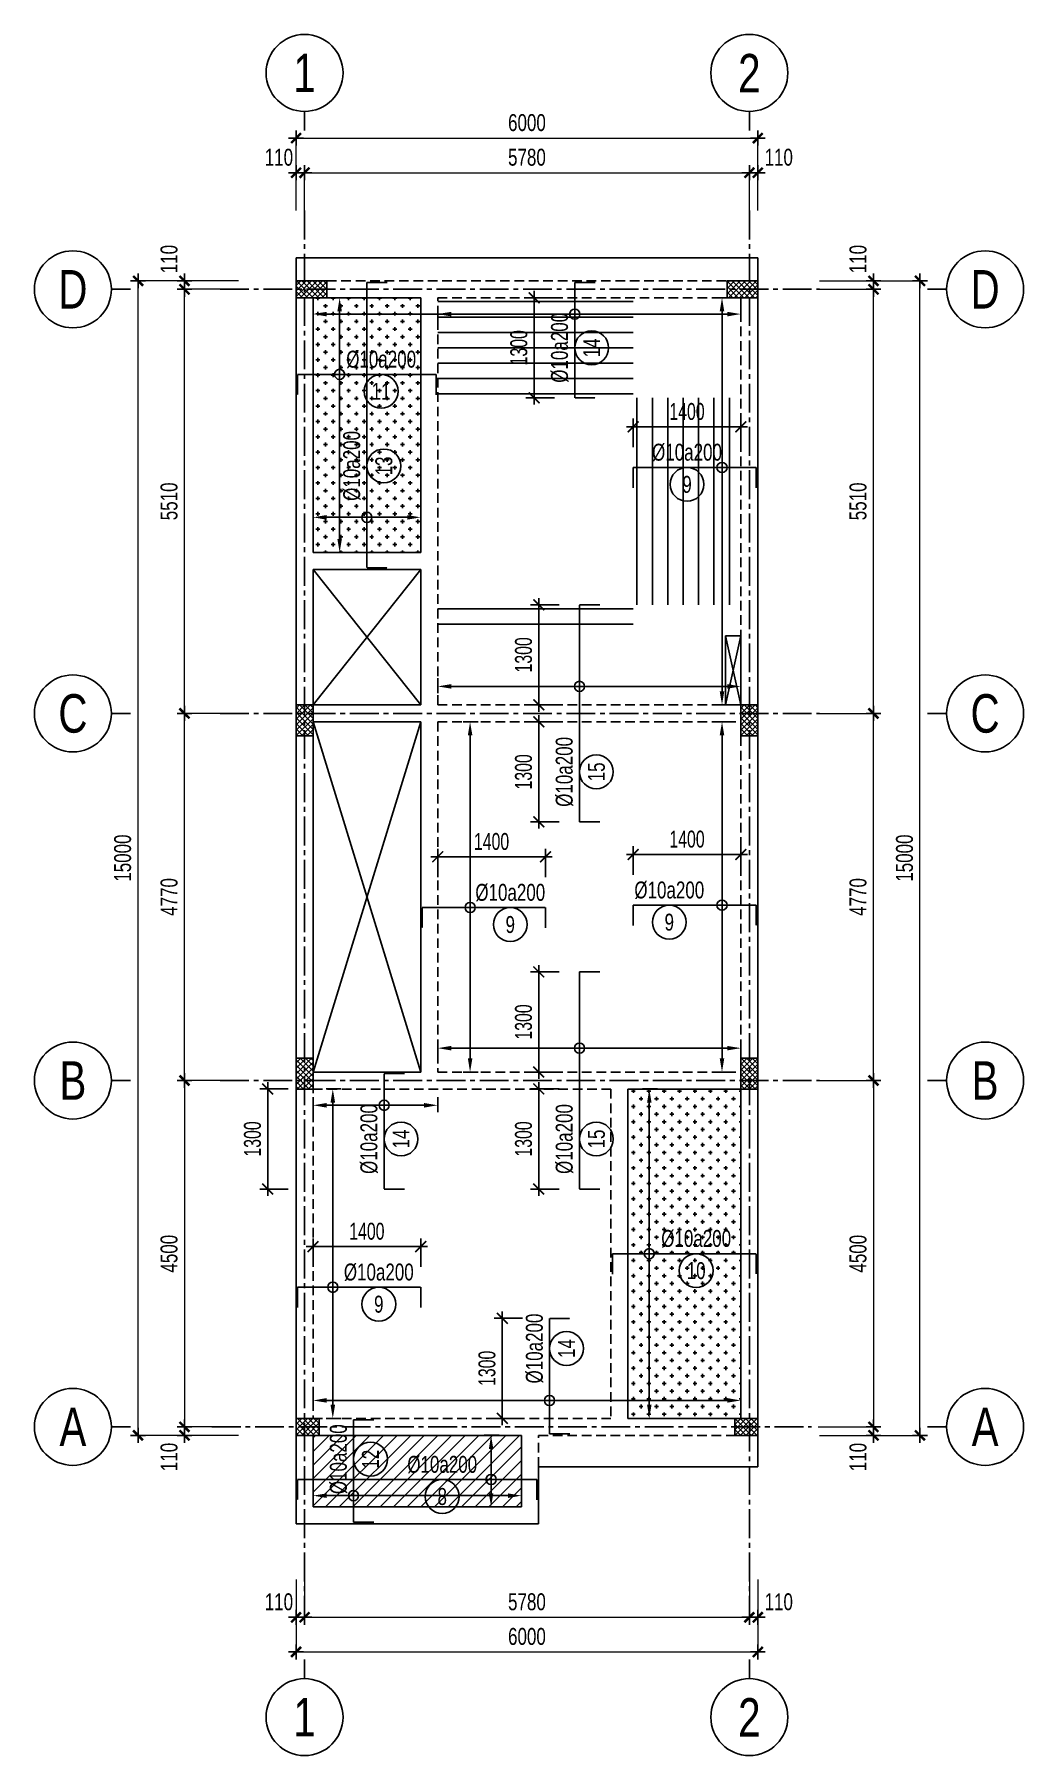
# Model space of a CAD drawing. Header units: inches. Extents: x -3538 to 66114, y -2541134 to 4288.
# Drawn here: x 15742 to 28596, y -2541134 to -2518772 of the extents above; entities that cross this region are included whole.
import ezdxf
from ezdxf.enums import TextEntityAlignment as Align

# ---------------------------------------------------------------- set-up
doc = ezdxf.new("R2010")
doc.units = ezdxf.units.IN
doc.header["$MEASUREMENT"] = 0
for name, pattern in [('HIDDEN', [0.375, 0.25, -0.125]), ('Xref Grid (A1)$0$CENTER2', [1.125, 0.75, -0.125, 0.125, -0.125]), ('Xref Structure Plan 2 (A1)$0$HIDDEN', [0.375, 0.25, -0.125])]:
    doc.linetypes.add(name, pattern=pattern)
doc.layers.get('DEFPOINTS').update_dxf_attribs({"color": 87})
for name, color, linetype in [('KCS_BORDER', 2, 'Continuous'), ('KCS_CHI', 8, 'Continuous'), ('KCS_DIM', 8, 'Continuous'), ('KCS_SOTHEP_CIRCLE', 1, 'Continuous'), ('KCS_SOTHEP_TEXT', 2, 'Continuous'), ('KCS_STEEL_TOP', 4, 'HIDDEN'), ('KCS_TEXT', 7, 'Continuous'), ('Xref Column Plan 1 (A1)$0$$0$09.COLUMN', 4, 'Continuous'), ('Xref Column Plan 1 (A1)$0$10.HATCH', 9, 'Continuous'), ('Xref Grid (A1)$0$01.AXIS', 160, 'Xref Grid (A1)$0$CENTER2'), ('Xref Grid (A1)$0$02.DIM', 8, 'Continuous'), ('Xref Structure Plan 2 (A1)$0$03.BORDER', 3, 'Continuous'), ('Xref Structure Plan 2 (A1)$0$04.HIDDEN', 8, 'Xref Structure Plan 2 (A1)$0$HIDDEN'), ('Xref Structure Plan 2 (A1)$0$10.HATCH', 9, 'Continuous'), ('Xref Structure Plan 2 (A1)$0$11.NOTE', 8, 'Continuous'), ('Xref Structure Plan 2 (A1)$0$13.BEAM', 8, 'Continuous')]:
    doc.layers.add(name, color=color, linetype=linetype)
doc.layers.add('Xref Column Plan 1 (A1)$0$KHUNGTEN', color=7, linetype='Continuous', lineweight=20)
doc.layers.add('Xref Structure Plan 2 (A1)$0$KHUNGTEN', color=7, linetype='Continuous', lineweight=20)
doc.styles.add('KCS_SMTEXT', font='3t-unicode.shx', dxfattribs={"width": 0.7})
doc.styles.add('Xref Grid (A1)$0$BIGTEXT', font='arial.ttf', dxfattribs={"width": 0.8})
doc.styles.add('Xref Grid (A1)$0$SMTEXT', font='3t-unicode.shx', dxfattribs={"width": 0.75})
doc.dimstyles.new('KCS_DIM88', dxfattribs={"dimscale": 88, "dimtxt": 2.5, "dimasz": 1.6, "dimexe": 1.2, "dimexo": 0, "dimgap": 1, "dimtad": 1, "dimdec": 0, "dimzin": 0, "dimdsep": 46, "dimtxsty": 'KCS_SMTEXT', "dimblk": 'ARCHTICK', "dimcen": 0, "dimdle": 1, "dimclrd": 8, "dimclre": 8, "dimclrt": 7, "dimadec": 0, "dimazin": 0, "dimtfac": 1, "dimtdec": 0, "dimtix": 1, "dimtmove": 2, "dimatfit": 3, "dimfxl": 1, "dimtolj": 1, "dimtzin": 0, "dimarcsym": 0})
doc.dimstyles.new('KCS_DIM88_LE', dxfattribs={"dimscale": 88, "dimtxt": 0.001, "dimasz": 2, "dimexe": 1.2, "dimexo": 0, "dimgap": 1, "dimtad": 1, "dimdec": 0, "dimzin": 0, "dimdsep": 46, "dimtxsty": 'KCS_SMTEXT', "dimcen": 0, "dimdle": 1, "dimclrd": 256, "dimclre": 256, "dimclrt": 2, "dimadec": 0, "dimazin": 0, "dimtfac": 1, "dimtdec": 0, "dimtix": 1, "dimtmove": 2, "dimatfit": 3, "dimfxl": 1, "dimtolj": 1, "dimtzin": 0, "dimarcsym": 0})
doc.dimstyles.new('Xref Grid (A1)$0$X1', dxfattribs={"dimtxt": 220, "dimasz": 0.8, "dimexe": 0, "dimexo": 0, "dimgap": 90, "dimtad": 1, "dimdec": 0, "dimzin": 13, "dimdsep": 46, "dimtxsty": 'Xref Grid (A1)$0$SMTEXT', "dimblk1": 'Xref Grid (A1)$0$CHEO', "dimblk2": 'Xref Grid (A1)$0$CHEO', "dimsah": 1, "dimcen": 0, "dimclrd": 256, "dimclre": 256, "dimclrt": 2, "dimadec": 0, "dimazin": 0, "dimtfac": 1, "dimtdec": 0, "dimtix": 1, "dimtmove": 2, "dimatfit": 3, "dimldrblk": 'Xref Grid (A1)$0$CHEO', "dimfxl": 1, "dimtolj": 1, "dimtzin": 13, "dimarcsym": 0})

msp = doc.modelspace()

# ---------------------------------------------------------------- texts
at = {"layer": 'KCS_SOTHEP_TEXT', "style": 'KCS_SMTEXT', "width": 0.75}
for s, p in [('14', (22982.8, -2522843.3)), ('13', (20282, -2524378.2)), ('15', (23043.9, -2528353.3)), ('14', (20505.6, -2533123.3)), ('15', (23043.9, -2533123.3)), ('14', (22655.8, -2535845.7)), ('12', (20108.6, -2537283.8))]:
    msp.add_text(s, height=220, rotation=90, dxfattribs=at).set_placement(p, align=Align.MIDDLE_CENTER)
for s, p in [('11', (20247.4, -2523408.9)), ('9', (24222, -2524617.5)), ('9', (21925.4, -2530336.4)), ('9', (23991.7, -2530305.6)), ('10', (24341.1, -2534833.3)), ('9', (20216.6, -2535269.5)), ('8', (21041.2, -2537768.2))]:
    msp.add_text(s, height=220, dxfattribs=at).set_placement(p, align=Align.MIDDLE_CENTER)
at = {"layer": 'KCS_TEXT', "style": 'KCS_SMTEXT', "width": 0.75}
for p in [(22674.8, -2522843.3), (19974, -2524378.2), (22735.9, -2528353.3), (20197.6, -2533123.3), (22735.9, -2533123.3), (22347.8, -2535845.7), (19800.6, -2537283.8)]:
    msp.add_text('%%c10a200', height=220, rotation=90, dxfattribs=at).set_placement(p, align=Align.CENTER)
for p in [(20247.4, -2523100.9), (24222, -2524309.5), (21925.4, -2530028.4), (23991.7, -2529997.6), (24341.1, -2534525.3), (20216.6, -2534961.5), (21041.2, -2537460.2)]:
    msp.add_text('%%c10a200', height=220, dxfattribs=at).set_placement(p, align=Align.CENTER)

# ---------------------------------------------------------------- blocks, each defined once
blk = doc.blocks.new('Xref Grid (A1)$0$CHEO')
at = {"layer": 'Xref Grid (A1)$0$02.DIM'}
for points in [[(-121, 0), (121, 0)], [(0, 121), (0, -121)]]:
    blk.add_lwpolyline(points, dxfattribs=at)
at = {"layer": 'Xref Grid (A1)$0$02.DIM', "const_width": 40}
blk.add_lwpolyline([(80, 80), (-80, -81)], dxfattribs=at)
blk = doc.blocks.new('*D132')
at = {"layer": 'DEFPOINTS', "color": 0, "transparency": 16777216}
for p in [(-1560, 9270), (-859, 9270), (-859, 4500)]:
    blk.add_point(p, dxfattribs=at)
at = {"layer": 'Xref Grid (A1)$0$02.DIM', "lineweight": -2, "transparency": 16777216}
for p, q in [((-859, 9270), (-1560, 9270)), ((-1560, 4501), (-1560, 9269)), ((-859, 4500), (-1560, 4500))]:
    blk.add_line(p, q, dxfattribs=at)
at = {"layer": 'Xref Grid (A1)$0$02.DIM', "lineweight": -2, "transparency": 16777216, "xscale": 0.8, "yscale": 0.8, "zscale": 0.8}
for p, rotation in [((-1560, 9270), 90), ((-1560, 4500), 270)]:
    blk.add_blockref('Xref Grid (A1)$0$CHEO', p, dxfattribs=dict(at, rotation=rotation))
at = {"layer": 'Xref Grid (A1)$0$02.DIM', "color": 2, "transparency": 16777216, "insert": (-1760, 6885), "char_height": 220, "attachment_point": 5, "rotation": 90, "style": 'Xref Grid (A1)$0$SMTEXT'}
blk.add_mtext('\\A1;4770', dxfattribs=at)
blk = doc.blocks.new('*D133')
at = {"layer": 'DEFPOINTS', "color": 0, "transparency": 16777216}
for p in [(-1560, 14780), (-859, 14780), (-859, 9270)]:
    blk.add_point(p, dxfattribs=at)
at = {"layer": 'Xref Grid (A1)$0$02.DIM', "lineweight": -2, "transparency": 16777216}
for p, q in [((-859, 14780), (-1560, 14780)), ((-1560, 9271), (-1560, 14779)), ((-859, 9270), (-1560, 9270))]:
    blk.add_line(p, q, dxfattribs=at)
at = {"layer": 'Xref Grid (A1)$0$02.DIM', "lineweight": -2, "transparency": 16777216, "xscale": 0.8, "yscale": 0.8, "zscale": 0.8}
for p, rotation in [((-1560, 14780), 90), ((-1560, 9270), 270)]:
    blk.add_blockref('Xref Grid (A1)$0$CHEO', p, dxfattribs=dict(at, rotation=rotation))
at = {"layer": 'Xref Grid (A1)$0$02.DIM', "color": 2, "transparency": 16777216, "insert": (-1760, 12025), "char_height": 220, "attachment_point": 5, "rotation": 90, "style": 'Xref Grid (A1)$0$SMTEXT'}
blk.add_mtext('\\A1;5510', dxfattribs=at)
blk = doc.blocks.new('*D134')
at = {"layer": 'DEFPOINTS', "color": 0, "transparency": 16777216}
for p in [(0, -1983), (5780, -1980), (5780, -2474)]:
    blk.add_point(p, dxfattribs=at)
at = {"layer": 'Xref Grid (A1)$0$02.DIM', "lineweight": -2, "transparency": 16777216}
for p, q in [((0, -1983), (0, -2474)), ((5780, -1980), (5780, -2474)), ((1, -2474), (5779, -2474))]:
    blk.add_line(p, q, dxfattribs=at)
at = {"layer": 'Xref Grid (A1)$0$02.DIM', "lineweight": -2, "transparency": 16777216, "xscale": 0.8, "yscale": 0.8, "zscale": 0.8, "rotation": 180}
blk.add_blockref('Xref Grid (A1)$0$CHEO', (0, -2474), dxfattribs=at)
at = {"layer": 'Xref Grid (A1)$0$02.DIM', "lineweight": -2, "transparency": 16777216, "xscale": 0.8, "yscale": 0.8, "zscale": 0.8}
blk.add_blockref('Xref Grid (A1)$0$CHEO', (5780, -2474), dxfattribs=at)
at = {"layer": 'Xref Grid (A1)$0$02.DIM', "color": 2, "transparency": 16777216, "insert": (2890, -2274), "char_height": 220, "attachment_point": 5, "style": 'Xref Grid (A1)$0$SMTEXT'}
blk.add_mtext('\\A1;5780', dxfattribs=at)
blk = doc.blocks.new('*D135')
at = {"layer": 'DEFPOINTS', "color": 0, "transparency": 16777216}
for p in [(-2163, 14890), (-859, 14890), (-859, -110)]:
    blk.add_point(p, dxfattribs=at)
at = {"layer": 'Xref Grid (A1)$0$02.DIM', "lineweight": -2, "transparency": 16777216}
for p, q in [((-859, 14890), (-2163, 14890)), ((-2163, -110), (-2163, 14889)), ((-859, -110), (-2163, -110))]:
    blk.add_line(p, q, dxfattribs=at)
at = {"layer": 'Xref Grid (A1)$0$02.DIM', "lineweight": -2, "transparency": 16777216, "xscale": 0.8, "yscale": 0.8, "zscale": 0.8}
for p, rotation in [((-2163, 14890), 90), ((-2163, -110), 270)]:
    blk.add_blockref('Xref Grid (A1)$0$CHEO', p, dxfattribs=dict(at, rotation=rotation))
at = {"layer": 'Xref Grid (A1)$0$02.DIM', "color": 2, "transparency": 16777216, "insert": (-2363, 7390), "char_height": 220, "attachment_point": 5, "rotation": 90, "style": 'Xref Grid (A1)$0$SMTEXT'}
blk.add_mtext('\\A1;15000', dxfattribs=at)
blk = doc.blocks.new('*D136')
at = {"layer": 'DEFPOINTS', "color": 0, "transparency": 16777216}
for p in [(-110, -1983), (0, -1983), (-110, -2474)]:
    blk.add_point(p, dxfattribs=at)
at = {"layer": 'Xref Grid (A1)$0$02.DIM', "lineweight": -2, "transparency": 16777216}
for p, q in [((-110, -1983), (-110, -2474)), ((0, -1983), (0, -2474)), ((-111, -2474), (-112, -2474)), ((0, -2474), (-110, -2474)), ((1, -2474), (2, -2474))]:
    blk.add_line(p, q, dxfattribs=at)
at = {"layer": 'Xref Grid (A1)$0$02.DIM', "lineweight": -2, "transparency": 16777216, "xscale": 0.8, "yscale": 0.8, "zscale": 0.8}
blk.add_blockref('Xref Grid (A1)$0$CHEO', (-110, -2474), dxfattribs=at)
at = {"layer": 'Xref Grid (A1)$0$02.DIM', "lineweight": -2, "transparency": 16777216, "xscale": 0.8, "yscale": 0.8, "zscale": 0.8, "rotation": 180}
blk.add_blockref('Xref Grid (A1)$0$CHEO', (0, -2474), dxfattribs=at)
at = {"layer": 'Xref Grid (A1)$0$02.DIM', "color": 2, "transparency": 16777216, "insert": (-333, -2274), "char_height": 220, "attachment_point": 5, "style": 'Xref Grid (A1)$0$SMTEXT'}
blk.add_mtext('\\A1;110', dxfattribs=at)
blk = doc.blocks.new('*D137')
at = {"layer": 'DEFPOINTS', "color": 0, "transparency": 16777216}
for p in [(5780, -1983), (5890, -1983), (5890, -2474)]:
    blk.add_point(p, dxfattribs=at)
at = {"layer": 'Xref Grid (A1)$0$02.DIM', "lineweight": -2, "transparency": 16777216}
for p, q in [((5780, -1983), (5780, -2474)), ((5890, -1983), (5890, -2474)), ((5779, -2474), (5778, -2474)), ((5780, -2474), (5890, -2474)), ((5891, -2474), (5892, -2474))]:
    blk.add_line(p, q, dxfattribs=at)
at = {"layer": 'Xref Grid (A1)$0$02.DIM', "lineweight": -2, "transparency": 16777216, "xscale": 0.8, "yscale": 0.8, "zscale": 0.8}
blk.add_blockref('Xref Grid (A1)$0$CHEO', (5780, -2474), dxfattribs=at)
at = {"layer": 'Xref Grid (A1)$0$02.DIM', "lineweight": -2, "transparency": 16777216, "xscale": 0.8, "yscale": 0.8, "zscale": 0.8, "rotation": 180}
blk.add_blockref('Xref Grid (A1)$0$CHEO', (5890, -2474), dxfattribs=at)
at = {"layer": 'Xref Grid (A1)$0$02.DIM', "color": 2, "transparency": 16777216, "insert": (6162, -2274), "char_height": 220, "attachment_point": 5, "style": 'Xref Grid (A1)$0$SMTEXT'}
blk.add_mtext('\\A1;110', dxfattribs=at)
blk = doc.blocks.new('*D138')
at = {"layer": 'DEFPOINTS', "color": 0, "transparency": 16777216}
for p in [(-110, -1983), (5890, -1983), (5890, -2924)]:
    blk.add_point(p, dxfattribs=at)
at = {"layer": 'Xref Grid (A1)$0$02.DIM', "lineweight": -2, "transparency": 16777216}
for p, q in [((-110, -1983), (-110, -2924)), ((5890, -1983), (5890, -2924)), ((-109, -2924), (5889, -2924))]:
    blk.add_line(p, q, dxfattribs=at)
at = {"layer": 'Xref Grid (A1)$0$02.DIM', "lineweight": -2, "transparency": 16777216, "xscale": 0.8, "yscale": 0.8, "zscale": 0.8, "rotation": 180}
blk.add_blockref('Xref Grid (A1)$0$CHEO', (-110, -2924), dxfattribs=at)
at = {"layer": 'Xref Grid (A1)$0$02.DIM', "lineweight": -2, "transparency": 16777216, "xscale": 0.8, "yscale": 0.8, "zscale": 0.8}
blk.add_blockref('Xref Grid (A1)$0$CHEO', (5890, -2924), dxfattribs=at)
at = {"layer": 'Xref Grid (A1)$0$02.DIM', "color": 2, "transparency": 16777216, "insert": (2890, -2724), "char_height": 220, "attachment_point": 5, "style": 'Xref Grid (A1)$0$SMTEXT'}
blk.add_mtext('\\A1;6000', dxfattribs=at)
blk = doc.blocks.new('*D139')
at = {"layer": 'DEFPOINTS', "color": 0, "transparency": 16777216}
for p in [(-1560, 14890), (-859, 14890), (-859, 14780)]:
    blk.add_point(p, dxfattribs=at)
at = {"layer": 'Xref Grid (A1)$0$02.DIM', "lineweight": -2, "transparency": 16777216}
for p, q in [((-1560, 14891), (-1560, 14892)), ((-859, 14890), (-1560, 14890)), ((-1560, 14780), (-1560, 14890)), ((-859, 14780), (-1560, 14780)), ((-1560, 14779), (-1560, 14778))]:
    blk.add_line(p, q, dxfattribs=at)
at = {"layer": 'Xref Grid (A1)$0$02.DIM', "lineweight": -2, "transparency": 16777216, "xscale": 0.8, "yscale": 0.8, "zscale": 0.8}
for p, rotation in [((-1560, 14890), 270), ((-1560, 14780), 90)]:
    blk.add_blockref('Xref Grid (A1)$0$CHEO', p, dxfattribs=dict(at, rotation=rotation))
at = {"layer": 'Xref Grid (A1)$0$02.DIM', "color": 2, "transparency": 16777216, "insert": (-1760, 15173), "char_height": 220, "attachment_point": 5, "rotation": 90, "style": 'Xref Grid (A1)$0$SMTEXT'}
blk.add_mtext('\\A1;110', dxfattribs=at)
blk = doc.blocks.new('Xref Grid (A1)$0$_Axis name')
at = {"layer": 'Xref Grid (A1)$0$02.DIM'}
blk.add_line((0, 2.5), (0, 0), dxfattribs=at)
blk.add_circle((0, 7.5), 5, dxfattribs=at)
at = {"layer": 'Xref Grid (A1)$0$02.DIM', "style": 'Xref Grid (A1)$0$BIGTEXT', "width": 0.75}
blk.add_attdef('.', text='', height=5, dxfattribs=at).set_placement((0, 7.5), align=Align.MIDDLE)
blk = doc.blocks.new('*D140')
at = {"layer": 'DEFPOINTS', "color": 0, "transparency": 16777216}
for p in [(6693, 4500), (6673, 0), (7393, 0)]:
    blk.add_point(p, dxfattribs=at)
at = {"layer": 'Xref Grid (A1)$0$02.DIM', "lineweight": -2, "transparency": 16777216}
for p, q in [((6693, 4500), (7393, 4500)), ((7393, 4499), (7393, 1)), ((6673, 0), (7393, 0))]:
    blk.add_line(p, q, dxfattribs=at)
at = {"layer": 'Xref Grid (A1)$0$02.DIM', "lineweight": -2, "transparency": 16777216, "xscale": 0.8, "yscale": 0.8, "zscale": 0.8}
for p, rotation in [((7393, 4500), 90), ((7393, 0), 270)]:
    blk.add_blockref('Xref Grid (A1)$0$CHEO', p, dxfattribs=dict(at, rotation=rotation))
at = {"layer": 'Xref Grid (A1)$0$02.DIM', "color": 2, "transparency": 16777216, "insert": (7193, 2250), "char_height": 220, "attachment_point": 5, "rotation": 90, "style": 'Xref Grid (A1)$0$SMTEXT'}
blk.add_mtext('\\A1;4500', dxfattribs=at)
blk = doc.blocks.new('*D141')
at = {"layer": 'DEFPOINTS', "color": 0, "transparency": 16777216}
for p in [(6693, 9270), (7393, 9270), (6693, 4500)]:
    blk.add_point(p, dxfattribs=at)
at = {"layer": 'Xref Grid (A1)$0$02.DIM', "lineweight": -2, "transparency": 16777216}
for p, q in [((6693, 9270), (7393, 9270)), ((7393, 4501), (7393, 9269)), ((6693, 4500), (7393, 4500))]:
    blk.add_line(p, q, dxfattribs=at)
at = {"layer": 'Xref Grid (A1)$0$02.DIM', "lineweight": -2, "transparency": 16777216, "xscale": 0.8, "yscale": 0.8, "zscale": 0.8}
for p, rotation in [((7393, 9270), 90), ((7393, 4500), 270)]:
    blk.add_blockref('Xref Grid (A1)$0$CHEO', p, dxfattribs=dict(at, rotation=rotation))
at = {"layer": 'Xref Grid (A1)$0$02.DIM', "color": 2, "transparency": 16777216, "insert": (7193, 6885), "char_height": 220, "attachment_point": 5, "rotation": 90, "style": 'Xref Grid (A1)$0$SMTEXT'}
blk.add_mtext('\\A1;4770', dxfattribs=at)
blk = doc.blocks.new('*D142')
at = {"layer": 'DEFPOINTS', "color": 0, "transparency": 16777216}
for p in [(6773, 14780), (7393, 14780), (6693, 9270)]:
    blk.add_point(p, dxfattribs=at)
at = {"layer": 'Xref Grid (A1)$0$02.DIM', "lineweight": -2, "transparency": 16777216}
for p, q in [((6773, 14780), (7393, 14780)), ((7393, 9271), (7393, 14779)), ((6693, 9270), (7393, 9270))]:
    blk.add_line(p, q, dxfattribs=at)
at = {"layer": 'Xref Grid (A1)$0$02.DIM', "lineweight": -2, "transparency": 16777216, "xscale": 0.8, "yscale": 0.8, "zscale": 0.8}
for p, rotation in [((7393, 14780), 90), ((7393, 9270), 270)]:
    blk.add_blockref('Xref Grid (A1)$0$CHEO', p, dxfattribs=dict(at, rotation=rotation))
at = {"layer": 'Xref Grid (A1)$0$02.DIM', "color": 2, "transparency": 16777216, "insert": (7193, 12025), "char_height": 220, "attachment_point": 5, "rotation": 90, "style": 'Xref Grid (A1)$0$SMTEXT'}
blk.add_mtext('\\A1;5510', dxfattribs=at)
blk = doc.blocks.new('*D143')
at = {"layer": 'DEFPOINTS', "color": 0, "transparency": 16777216}
for p in [(6773, 14890), (7997, 14890), (6693, -110)]:
    blk.add_point(p, dxfattribs=at)
at = {"layer": 'Xref Grid (A1)$0$02.DIM', "lineweight": -2, "transparency": 16777216}
for p, q in [((6773, 14890), (7997, 14890)), ((7997, -109), (7997, 14889)), ((6693, -110), (7997, -110))]:
    blk.add_line(p, q, dxfattribs=at)
at = {"layer": 'Xref Grid (A1)$0$02.DIM', "lineweight": -2, "transparency": 16777216, "xscale": 0.8, "yscale": 0.8, "zscale": 0.8}
for p, rotation in [((7997, 14890), 90), ((7997, -110), 270)]:
    blk.add_blockref('Xref Grid (A1)$0$CHEO', p, dxfattribs=dict(at, rotation=rotation))
at = {"layer": 'Xref Grid (A1)$0$02.DIM', "color": 2, "transparency": 16777216, "insert": (7797, 7390), "char_height": 220, "attachment_point": 5, "rotation": 90, "style": 'Xref Grid (A1)$0$SMTEXT'}
blk.add_mtext('\\A1;15000', dxfattribs=at)
blk = doc.blocks.new('*D144')
at = {"layer": 'DEFPOINTS', "color": 0, "transparency": 16777216}
for p in [(6693, 14890), (6693, 14780), (7393, 14890)]:
    blk.add_point(p, dxfattribs=at)
at = {"layer": 'Xref Grid (A1)$0$02.DIM', "lineweight": -2, "transparency": 16777216}
for p, q in [((6693, 14890), (7393, 14890)), ((6693, 14780), (7393, 14780)), ((7393, 14891), (7393, 14892)), ((7393, 14780), (7393, 14890)), ((7393, 14779), (7393, 14778))]:
    blk.add_line(p, q, dxfattribs=at)
at = {"layer": 'Xref Grid (A1)$0$02.DIM', "lineweight": -2, "transparency": 16777216, "xscale": 0.8, "yscale": 0.8, "zscale": 0.8}
for p, rotation in [((7393, 14890), 270), ((7393, 14780), 90)]:
    blk.add_blockref('Xref Grid (A1)$0$CHEO', p, dxfattribs=dict(at, rotation=rotation))
at = {"layer": 'Xref Grid (A1)$0$02.DIM', "color": 2, "transparency": 16777216, "insert": (7193, 15173), "char_height": 220, "attachment_point": 5, "rotation": 90, "style": 'Xref Grid (A1)$0$SMTEXT'}
blk.add_mtext('\\A1;110', dxfattribs=at)
blk = doc.blocks.new('*D145')
at = {"layer": 'DEFPOINTS', "color": 0, "transparency": 16777216}
for p in [(5780, 16295), (0, 15804), (5780, 15804)]:
    blk.add_point(p, dxfattribs=at)
at = {"layer": 'Xref Grid (A1)$0$02.DIM', "lineweight": -2, "transparency": 16777216}
for p, q in [((0, 15804), (0, 16295)), ((1, 16295), (5779, 16295)), ((5780, 15804), (5780, 16295))]:
    blk.add_line(p, q, dxfattribs=at)
at = {"layer": 'Xref Grid (A1)$0$02.DIM', "lineweight": -2, "transparency": 16777216, "xscale": 0.8, "yscale": 0.8, "zscale": 0.8, "rotation": 180}
blk.add_blockref('Xref Grid (A1)$0$CHEO', (0, 16295), dxfattribs=at)
at = {"layer": 'Xref Grid (A1)$0$02.DIM', "lineweight": -2, "transparency": 16777216, "xscale": 0.8, "yscale": 0.8, "zscale": 0.8}
blk.add_blockref('Xref Grid (A1)$0$CHEO', (5780, 16295), dxfattribs=at)
at = {"layer": 'Xref Grid (A1)$0$02.DIM', "color": 2, "transparency": 16777216, "insert": (2890, 16495), "char_height": 220, "attachment_point": 5, "style": 'Xref Grid (A1)$0$SMTEXT'}
blk.add_mtext('\\A1;5780', dxfattribs=at)
blk = doc.blocks.new('*D146')
at = {"layer": 'DEFPOINTS', "color": 0, "transparency": 16777216}
for p in [(-110, 16295), (-110, 15804), (0, 15804)]:
    blk.add_point(p, dxfattribs=at)
at = {"layer": 'Xref Grid (A1)$0$02.DIM', "lineweight": -2, "transparency": 16777216}
for p, q in [((-111, 16295), (-112, 16295)), ((-110, 15804), (-110, 16295)), ((0, 16295), (-110, 16295)), ((0, 15804), (0, 16295)), ((1, 16295), (2, 16295))]:
    blk.add_line(p, q, dxfattribs=at)
at = {"layer": 'Xref Grid (A1)$0$02.DIM', "lineweight": -2, "transparency": 16777216, "xscale": 0.8, "yscale": 0.8, "zscale": 0.8}
blk.add_blockref('Xref Grid (A1)$0$CHEO', (-110, 16295), dxfattribs=at)
at = {"layer": 'Xref Grid (A1)$0$02.DIM', "lineweight": -2, "transparency": 16777216, "xscale": 0.8, "yscale": 0.8, "zscale": 0.8, "rotation": 180}
blk.add_blockref('Xref Grid (A1)$0$CHEO', (0, 16295), dxfattribs=at)
at = {"layer": 'Xref Grid (A1)$0$02.DIM', "color": 2, "transparency": 16777216, "insert": (-333, 16495), "char_height": 220, "attachment_point": 5, "style": 'Xref Grid (A1)$0$SMTEXT'}
blk.add_mtext('\\A1;110', dxfattribs=at)
blk = doc.blocks.new('*D147')
at = {"layer": 'DEFPOINTS', "color": 0, "transparency": 16777216}
for p in [(5890, 16295), (5780, 15804), (5890, 15804)]:
    blk.add_point(p, dxfattribs=at)
at = {"layer": 'Xref Grid (A1)$0$02.DIM', "lineweight": -2, "transparency": 16777216}
for p, q in [((5779, 16295), (5778, 16295)), ((5780, 15804), (5780, 16295)), ((5780, 16295), (5890, 16295)), ((5890, 15804), (5890, 16295)), ((5891, 16295), (5892, 16295))]:
    blk.add_line(p, q, dxfattribs=at)
at = {"layer": 'Xref Grid (A1)$0$02.DIM', "lineweight": -2, "transparency": 16777216, "xscale": 0.8, "yscale": 0.8, "zscale": 0.8}
blk.add_blockref('Xref Grid (A1)$0$CHEO', (5780, 16295), dxfattribs=at)
at = {"layer": 'Xref Grid (A1)$0$02.DIM', "lineweight": -2, "transparency": 16777216, "xscale": 0.8, "yscale": 0.8, "zscale": 0.8, "rotation": 180}
blk.add_blockref('Xref Grid (A1)$0$CHEO', (5890, 16295), dxfattribs=at)
at = {"layer": 'Xref Grid (A1)$0$02.DIM', "color": 2, "transparency": 16777216, "insert": (6162, 16495), "char_height": 220, "attachment_point": 5, "style": 'Xref Grid (A1)$0$SMTEXT'}
blk.add_mtext('\\A1;110', dxfattribs=at)
blk = doc.blocks.new('*D148')
at = {"layer": 'DEFPOINTS', "color": 0, "transparency": 16777216}
for p in [(5890, 16745), (-110, 15804), (5890, 15804)]:
    blk.add_point(p, dxfattribs=at)
at = {"layer": 'Xref Grid (A1)$0$02.DIM', "lineweight": -2, "transparency": 16777216}
for p, q in [((-110, 15804), (-110, 16745)), ((-109, 16745), (5889, 16745)), ((5890, 15804), (5890, 16745))]:
    blk.add_line(p, q, dxfattribs=at)
at = {"layer": 'Xref Grid (A1)$0$02.DIM', "lineweight": -2, "transparency": 16777216, "xscale": 0.8, "yscale": 0.8, "zscale": 0.8, "rotation": 180}
blk.add_blockref('Xref Grid (A1)$0$CHEO', (-110, 16745), dxfattribs=at)
at = {"layer": 'Xref Grid (A1)$0$02.DIM', "lineweight": -2, "transparency": 16777216, "xscale": 0.8, "yscale": 0.8, "zscale": 0.8}
blk.add_blockref('Xref Grid (A1)$0$CHEO', (5890, 16745), dxfattribs=at)
at = {"layer": 'Xref Grid (A1)$0$02.DIM', "color": 2, "transparency": 16777216, "insert": (2890, 16945), "char_height": 220, "attachment_point": 5, "style": 'Xref Grid (A1)$0$SMTEXT'}
blk.add_mtext('\\A1;6000', dxfattribs=at)
blk = doc.blocks.new('*D149')
at = {"layer": 'DEFPOINTS', "color": 0, "transparency": 16777216}
for p in [(-1560, 0), (-859, 0), (-859, -110)]:
    blk.add_point(p, dxfattribs=at)
at = {"layer": 'Xref Grid (A1)$0$02.DIM', "lineweight": -2, "transparency": 16777216}
for p, q in [((-1560, 1), (-1560, 2)), ((-859, 0), (-1560, 0)), ((-1560, -110), (-1560, 0)), ((-859, -110), (-1560, -110)), ((-1560, -111), (-1560, -112))]:
    blk.add_line(p, q, dxfattribs=at)
at = {"layer": 'Xref Grid (A1)$0$02.DIM', "lineweight": -2, "transparency": 16777216, "xscale": 0.8, "yscale": 0.8, "zscale": 0.8}
for p, rotation in [((-1560, 0), 270), ((-1560, -110), 90)]:
    blk.add_blockref('Xref Grid (A1)$0$CHEO', p, dxfattribs=dict(at, rotation=rotation))
at = {"layer": 'Xref Grid (A1)$0$02.DIM', "color": 2, "transparency": 16777216, "insert": (-1760, -391), "char_height": 220, "attachment_point": 5, "rotation": 90, "style": 'Xref Grid (A1)$0$SMTEXT'}
blk.add_mtext('\\A1;110', dxfattribs=at)
blk = doc.blocks.new('*D150')
at = {"layer": 'DEFPOINTS', "color": 0, "transparency": 16777216}
for p in [(6693, 0), (6693, -110), (7393, 0)]:
    blk.add_point(p, dxfattribs=at)
at = {"layer": 'Xref Grid (A1)$0$02.DIM', "lineweight": -2, "transparency": 16777216}
for p, q in [((7393, 1), (7393, 2)), ((6693, 0), (7393, 0)), ((6693, -110), (7393, -110)), ((7393, -110), (7393, 0)), ((7393, -111), (7393, -112))]:
    blk.add_line(p, q, dxfattribs=at)
at = {"layer": 'Xref Grid (A1)$0$02.DIM', "lineweight": -2, "transparency": 16777216, "xscale": 0.8, "yscale": 0.8, "zscale": 0.8}
for p, rotation in [((7393, 0), 270), ((7393, -110), 90)]:
    blk.add_blockref('Xref Grid (A1)$0$CHEO', p, dxfattribs=dict(at, rotation=rotation))
at = {"layer": 'Xref Grid (A1)$0$02.DIM', "color": 2, "transparency": 16777216, "insert": (7193, -392), "char_height": 220, "attachment_point": 5, "rotation": 90, "style": 'Xref Grid (A1)$0$SMTEXT'}
blk.add_mtext('\\A1;110', dxfattribs=at)
blk = doc.blocks.new('*D151')
at = {"layer": 'DEFPOINTS', "color": 0, "transparency": 16777216}
for p in [(-859, 4500), (-1560, 0), (-859, 0)]:
    blk.add_point(p, dxfattribs=at)
at = {"layer": 'Xref Grid (A1)$0$02.DIM', "lineweight": -2, "transparency": 16777216}
for p, q in [((-859, 4500), (-1560, 4500)), ((-1560, 4499), (-1560, 1)), ((-859, 0), (-1560, 0))]:
    blk.add_line(p, q, dxfattribs=at)
at = {"layer": 'Xref Grid (A1)$0$02.DIM', "lineweight": -2, "transparency": 16777216, "xscale": 0.8, "yscale": 0.8, "zscale": 0.8}
for p, rotation in [((-1560, 4500), 90), ((-1560, 0), 270)]:
    blk.add_blockref('Xref Grid (A1)$0$CHEO', p, dxfattribs=dict(at, rotation=rotation))
at = {"layer": 'Xref Grid (A1)$0$02.DIM', "color": 2, "transparency": 16777216, "insert": (-1760, 2250), "char_height": 220, "attachment_point": 5, "rotation": 90, "style": 'Xref Grid (A1)$0$SMTEXT'}
blk.add_mtext('\\A1;4500', dxfattribs=at)
blk = doc.blocks.new('*D205')
at = {"layer": 'DEFPOINTS', "color": 0, "transparency": 16777216}
for p in [(19620, -2522193), (19620, -2525503), (19708, -2525503)]:
    blk.add_point(p, dxfattribs=at)
at = {"layer": 'KCS_DIM', "lineweight": -2, "transparency": 16777216}
for p, q in [((19620, -2522193), (19814, -2522193)), ((19708, -2522369), (19708, -2525327)), ((19620, -2525503), (19814, -2525503))]:
    blk.add_line(p, q, dxfattribs=at)
at = {"layer": 'KCS_DIM', "transparency": 16777216}
for points in [[(19679, -2522369), (19737, -2522369), (19708, -2522193)], [(19679, -2525327), (19737, -2525327), (19708, -2525503)]]:
    blk.add_solid(points, dxfattribs=at)
at = {"layer": 'KCS_DIM', "color": 2, "transparency": 16777216, "insert": (19620, -2523848), "char_height": 0.088, "attachment_point": 5, "rotation": 90, "style": 'KCS_SMTEXT'}
blk.add_mtext('\\A1;3310', dxfattribs=at)
blk = doc.blocks.new('_ArchTick')
at = {"color": 0, "linetype": 'ByBlock', "const_width": 0.15}
blk.add_lwpolyline([(-0.5, -0.5), (0.5, 0.5)], dxfattribs=at)
blk = doc.blocks.new('*D206')
at = {"layer": 'DEFPOINTS', "color": 0, "transparency": 16777216}
for p in [(23522, -2523870), (23522, -2524134), (24922, -2524134)]:
    blk.add_point(p, dxfattribs=at)
at = {"layer": 'KCS_DIM', "color": 8, "lineweight": -2, "transparency": 16777216}
for p, q in [((23522, -2524134), (23522, -2523764)), ((24922, -2524134), (24922, -2523764)), ((25010, -2523870), (23434, -2523870))]:
    blk.add_line(p, q, dxfattribs=at)
at = {"layer": 'KCS_DIM', "color": 8, "lineweight": -2, "transparency": 16777216, "xscale": 140.8, "yscale": 140.8, "zscale": 140.8, "rotation": 180}
blk.add_blockref('_ArchTick', (23522, -2523870), dxfattribs=at)
at = {"layer": 'KCS_DIM', "color": 8, "lineweight": -2, "transparency": 16777216, "xscale": 140.8, "yscale": 140.8, "zscale": 140.8}
blk.add_blockref('_ArchTick', (24922, -2523870), dxfattribs=at)
at = {"layer": 'KCS_DIM', "color": 7, "transparency": 16777216, "insert": (24222, -2523672), "char_height": 220, "attachment_point": 5, "style": 'KCS_SMTEXT'}
blk.add_mtext('\\A1;1400', dxfattribs=at)
blk = doc.blocks.new('*D207')
at = {"layer": 'DEFPOINTS', "color": 0, "transparency": 16777216}
for p in [(24589, -2522193), (24589, -2527483), (24677, -2527483)]:
    blk.add_point(p, dxfattribs=at)
at = {"layer": 'KCS_DIM', "lineweight": -2, "transparency": 16777216}
for p, q in [((24589, -2522193), (24782, -2522193)), ((24677, -2522369), (24677, -2527307)), ((24589, -2527483), (24782, -2527483))]:
    blk.add_line(p, q, dxfattribs=at)
at = {"layer": 'KCS_DIM', "transparency": 16777216}
for points in [[(24647, -2522369), (24706, -2522369), (24677, -2522193)], [(24647, -2527307), (24706, -2527307), (24677, -2527483)]]:
    blk.add_solid(points, dxfattribs=at)
at = {"layer": 'KCS_DIM', "color": 2, "transparency": 16777216, "insert": (24589, -2524838), "char_height": 0.088, "attachment_point": 5, "rotation": 90, "style": 'KCS_SMTEXT'}
blk.add_mtext('\\A1;5290', dxfattribs=at)
blk = doc.blocks.new('*D208')
at = {"layer": 'DEFPOINTS', "color": 0, "transparency": 16777216}
for p in [(20762, -2534521), (19362, -2534785), (20762, -2534785)]:
    blk.add_point(p, dxfattribs=at)
at = {"layer": 'KCS_DIM', "color": 8, "lineweight": -2, "transparency": 16777216}
for p, q in [((19274, -2534521), (20850, -2534521)), ((19362, -2534785), (19362, -2534416)), ((20762, -2534785), (20762, -2534416))]:
    blk.add_line(p, q, dxfattribs=at)
at = {"layer": 'KCS_DIM', "color": 8, "lineweight": -2, "transparency": 16777216, "xscale": 140.8, "yscale": 140.8, "zscale": 140.8, "rotation": 180}
blk.add_blockref('_ArchTick', (19362, -2534521), dxfattribs=at)
at = {"layer": 'KCS_DIM', "color": 8, "lineweight": -2, "transparency": 16777216, "xscale": 140.8, "yscale": 140.8, "zscale": 140.8}
blk.add_blockref('_ArchTick', (20762, -2534521), dxfattribs=at)
at = {"layer": 'KCS_DIM', "color": 7, "transparency": 16777216, "insert": (20062, -2534323), "char_height": 220, "attachment_point": 5, "style": 'KCS_SMTEXT'}
blk.add_mtext('\\A1;1400', dxfattribs=at)
blk = doc.blocks.new('*D209')
at = {"layer": 'DEFPOINTS', "color": 0, "transparency": 16777216}
for p in [(19531, -2532473), (19531, -2536753), (19619, -2536753)]:
    blk.add_point(p, dxfattribs=at)
at = {"layer": 'KCS_DIM', "lineweight": -2, "transparency": 16777216}
for p, q in [((19531, -2532473), (19725, -2532473)), ((19619, -2532649), (19619, -2536577)), ((19531, -2536753), (19725, -2536753))]:
    blk.add_line(p, q, dxfattribs=at)
at = {"layer": 'KCS_DIM', "transparency": 16777216}
for points in [[(19590, -2532649), (19649, -2532649), (19619, -2532473)], [(19590, -2536577), (19649, -2536577), (19619, -2536753)]]:
    blk.add_solid(points, dxfattribs=at)
at = {"layer": 'KCS_DIM', "color": 2, "transparency": 16777216, "insert": (19531, -2534613), "char_height": 0.088, "attachment_point": 5, "rotation": 90, "style": 'KCS_SMTEXT'}
blk.add_mtext('\\A1;4280', dxfattribs=at)
blk = doc.blocks.new('*D210')
at = {"layer": 'DEFPOINTS', "color": 0, "transparency": 16777216}
for p in [(21588, -2536973), (21588, -2537903), (21676, -2537903)]:
    blk.add_point(p, dxfattribs=at)
at = {"layer": 'KCS_DIM', "lineweight": -2, "transparency": 16777216}
for p, q in [((21588, -2536973), (21781, -2536973)), ((21676, -2537149), (21676, -2537727)), ((21588, -2537903), (21781, -2537903))]:
    blk.add_line(p, q, dxfattribs=at)
at = {"layer": 'KCS_DIM', "transparency": 16777216}
for points in [[(21647, -2537149), (21705, -2537149), (21676, -2536973)], [(21647, -2537727), (21705, -2537727), (21676, -2537903)]]:
    blk.add_solid(points, dxfattribs=at)
at = {"layer": 'KCS_DIM', "color": 2, "transparency": 16777216, "insert": (21588, -2537438), "char_height": 0.088, "attachment_point": 5, "rotation": 90, "style": 'KCS_SMTEXT'}
blk.add_mtext('\\A1;930', dxfattribs=at)
blk = doc.blocks.new('*D211')
at = {"layer": 'DEFPOINTS', "color": 0, "transparency": 16777216}
for p in [(19362, -2537845), (22072, -2537757), (22072, -2537845)]:
    blk.add_point(p, dxfattribs=at)
at = {"layer": 'KCS_DIM', "lineweight": -2, "transparency": 16777216}
for p, q in [((19362, -2537845), (19362, -2537652)), ((22072, -2537845), (22072, -2537652)), ((19538, -2537757), (21896, -2537757))]:
    blk.add_line(p, q, dxfattribs=at)
at = {"layer": 'KCS_DIM', "transparency": 16777216}
for points in [[(19538, -2537728), (19538, -2537787), (19362, -2537757)], [(21896, -2537728), (21896, -2537787), (22072, -2537757)]]:
    blk.add_solid(points, dxfattribs=at)
at = {"layer": 'KCS_DIM', "color": 2, "transparency": 16777216, "insert": (20717, -2537669), "char_height": 0.088, "attachment_point": 5, "style": 'KCS_SMTEXT'}
blk.add_mtext('\\A1;2710', dxfattribs=at)
blk = doc.blocks.new('*D198')
at = {"layer": 'DEFPOINTS', "color": 0, "transparency": 16777216}
for p in [(19362, -2522493), (24922, -2522405), (24922, -2522493)]:
    blk.add_point(p, dxfattribs=at)
at = {"layer": 'KCS_DIM', "lineweight": -2, "transparency": 16777216}
for p, q in [((19362, -2522493), (19362, -2522300)), ((19538, -2522405), (24746, -2522405)), ((24922, -2522493), (24922, -2522300))]:
    blk.add_line(p, q, dxfattribs=at)
at = {"layer": 'KCS_DIM', "transparency": 16777216}
for points in [[(19538, -2522376), (19538, -2522435), (19362, -2522405)], [(24746, -2522376), (24746, -2522435), (24922, -2522405)]]:
    blk.add_solid(points, dxfattribs=at)
at = {"layer": 'KCS_DIM', "color": 2, "transparency": 16777216, "insert": (22142, -2522317), "char_height": 0.088, "attachment_point": 5, "style": 'KCS_SMTEXT'}
blk.add_mtext('\\A1;5560', dxfattribs=at)
blk = doc.blocks.new('*D199')
at = {"layer": 'DEFPOINTS', "color": 0, "transparency": 16777216}
for p in [(22560, -2527703), (22296, -2529003), (22560, -2529003)]:
    blk.add_point(p, dxfattribs=at)
at = {"layer": 'KCS_DIM', "color": 8, "lineweight": -2, "transparency": 16777216}
for p, q in [((22296, -2527615), (22296, -2529091)), ((22560, -2527703), (22190, -2527703)), ((22560, -2529003), (22190, -2529003))]:
    blk.add_line(p, q, dxfattribs=at)
at = {"layer": 'KCS_DIM', "color": 8, "lineweight": -2, "transparency": 16777216, "xscale": 140.8, "yscale": 140.8, "zscale": 140.8}
for p, rotation in [((22296, -2527703), 90), ((22296, -2529003), 270)]:
    blk.add_blockref('_ArchTick', p, dxfattribs=dict(at, rotation=rotation))
at = {"layer": 'KCS_DIM', "color": 7, "transparency": 16777216, "insert": (22098, -2528353), "char_height": 220, "attachment_point": 5, "rotation": 90, "style": 'KCS_SMTEXT'}
blk.add_mtext('\\A1;1300', dxfattribs=at)
blk = doc.blocks.new('*D200')
at = {"layer": 'DEFPOINTS', "color": 0, "transparency": 16777216}
for p in [(22296, -2526183), (22560, -2526183), (22560, -2527483)]:
    blk.add_point(p, dxfattribs=at)
at = {"layer": 'KCS_DIM', "color": 8, "lineweight": -2, "transparency": 16777216}
for p, q in [((22560, -2526183), (22190, -2526183)), ((22296, -2527571), (22296, -2526095)), ((22560, -2527483), (22190, -2527483))]:
    blk.add_line(p, q, dxfattribs=at)
at = {"layer": 'KCS_DIM', "color": 8, "lineweight": -2, "transparency": 16777216, "xscale": 140.8, "yscale": 140.8, "zscale": 140.8}
for p, rotation in [((22296, -2526183), 90), ((22296, -2527483), 270)]:
    blk.add_blockref('_ArchTick', p, dxfattribs=dict(at, rotation=rotation))
at = {"layer": 'KCS_DIM', "color": 7, "transparency": 16777216, "insert": (22098, -2526833), "char_height": 220, "attachment_point": 5, "rotation": 90, "style": 'KCS_SMTEXT'}
blk.add_mtext('\\A1;1300', dxfattribs=at)
blk = doc.blocks.new('*D201')
at = {"layer": 'DEFPOINTS', "color": 0, "transparency": 16777216}
for p in [(20982, -2527331), (24922, -2527243), (24922, -2527331)]:
    blk.add_point(p, dxfattribs=at)
at = {"layer": 'KCS_DIM', "lineweight": -2, "transparency": 16777216}
for p, q in [((20982, -2527331), (20982, -2527137)), ((24922, -2527331), (24922, -2527137)), ((21158, -2527243), (24746, -2527243))]:
    blk.add_line(p, q, dxfattribs=at)
at = {"layer": 'KCS_DIM', "transparency": 16777216}
for points in [[(21158, -2527213), (21158, -2527272), (20982, -2527243)], [(24746, -2527213), (24746, -2527272), (24922, -2527243)]]:
    blk.add_solid(points, dxfattribs=at)
at = {"layer": 'KCS_DIM', "color": 2, "transparency": 16777216, "insert": (22952, -2527155), "char_height": 0.088, "attachment_point": 5, "style": 'KCS_SMTEXT'}
blk.add_mtext('\\A1;3940', dxfattribs=at)
blk = doc.blocks.new('*D202')
at = {"layer": 'DEFPOINTS', "color": 0, "transparency": 16777216}
for p in [(22560, -2532473), (22296, -2533773), (22560, -2533773)]:
    blk.add_point(p, dxfattribs=at)
at = {"layer": 'KCS_DIM', "color": 8, "lineweight": -2, "transparency": 16777216}
for p, q in [((22560, -2532473), (22190, -2532473)), ((22296, -2532385), (22296, -2533861)), ((22560, -2533773), (22190, -2533773))]:
    blk.add_line(p, q, dxfattribs=at)
at = {"layer": 'KCS_DIM', "color": 8, "lineweight": -2, "transparency": 16777216, "xscale": 140.8, "yscale": 140.8, "zscale": 140.8}
for p, rotation in [((22296, -2532473), 90), ((22296, -2533773), 270)]:
    blk.add_blockref('_ArchTick', p, dxfattribs=dict(at, rotation=rotation))
at = {"layer": 'KCS_DIM', "color": 7, "transparency": 16777216, "insert": (22098, -2533123), "char_height": 220, "attachment_point": 5, "rotation": 90, "style": 'KCS_SMTEXT'}
blk.add_mtext('\\A1;1300', dxfattribs=at)
blk = doc.blocks.new('*D203')
at = {"layer": 'DEFPOINTS', "color": 0, "transparency": 16777216}
for p in [(22296, -2530953), (22560, -2530953), (22560, -2532253)]:
    blk.add_point(p, dxfattribs=at)
at = {"layer": 'KCS_DIM', "color": 8, "lineweight": -2, "transparency": 16777216}
for p, q in [((22560, -2530953), (22190, -2530953)), ((22296, -2532341), (22296, -2530865)), ((22560, -2532253), (22190, -2532253))]:
    blk.add_line(p, q, dxfattribs=at)
at = {"layer": 'KCS_DIM', "color": 8, "lineweight": -2, "transparency": 16777216, "xscale": 140.8, "yscale": 140.8, "zscale": 140.8}
for p, rotation in [((22296, -2530953), 90), ((22296, -2532253), 270)]:
    blk.add_blockref('_ArchTick', p, dxfattribs=dict(at, rotation=rotation))
at = {"layer": 'KCS_DIM', "color": 7, "transparency": 16777216, "insert": (22098, -2531603), "char_height": 220, "attachment_point": 5, "rotation": 90, "style": 'KCS_SMTEXT'}
blk.add_mtext('\\A1;1300', dxfattribs=at)
blk = doc.blocks.new('*D204')
at = {"layer": 'DEFPOINTS', "color": 0, "transparency": 16777216}
for p in [(20982, -2532031), (24922, -2531943), (24922, -2532031)]:
    blk.add_point(p, dxfattribs=at)
at = {"layer": 'KCS_DIM', "lineweight": -2, "transparency": 16777216}
for p, q in [((20982, -2532031), (20982, -2531837)), ((24922, -2532031), (24922, -2531837)), ((21158, -2531943), (24746, -2531943))]:
    blk.add_line(p, q, dxfattribs=at)
at = {"layer": 'KCS_DIM', "transparency": 16777216}
for points in [[(21158, -2531914), (21158, -2531972), (20982, -2531943)], [(24746, -2531914), (24746, -2531972), (24922, -2531943)]]:
    blk.add_solid(points, dxfattribs=at)
at = {"layer": 'KCS_DIM', "color": 2, "transparency": 16777216, "insert": (22952, -2531855), "char_height": 0.088, "attachment_point": 5, "style": 'KCS_SMTEXT'}
blk.add_mtext('\\A1;3940', dxfattribs=at)
blk = doc.blocks.new('*D194')
at = {"layer": 'DEFPOINTS', "color": 0, "transparency": 16777216}
for p in [(19038, -2532473), (18774, -2533773), (19038, -2533773)]:
    blk.add_point(p, dxfattribs=at)
at = {"layer": 'KCS_DIM', "color": 8, "lineweight": -2, "transparency": 16777216}
for p, q in [((19038, -2532473), (18669, -2532473)), ((18774, -2532385), (18774, -2533861)), ((19038, -2533773), (18669, -2533773))]:
    blk.add_line(p, q, dxfattribs=at)
at = {"layer": 'KCS_DIM', "color": 8, "lineweight": -2, "transparency": 16777216, "xscale": 140.8, "yscale": 140.8, "zscale": 140.8}
for p, rotation in [((18774, -2532473), 90), ((18774, -2533773), 270)]:
    blk.add_blockref('_ArchTick', p, dxfattribs=dict(at, rotation=rotation))
at = {"layer": 'KCS_DIM', "color": 7, "transparency": 16777216, "insert": (18576, -2533123), "char_height": 220, "attachment_point": 5, "rotation": 90, "style": 'KCS_SMTEXT'}
blk.add_mtext('\\A1;1300', dxfattribs=at)
blk = doc.blocks.new('*D195')
at = {"layer": 'DEFPOINTS', "color": 0, "transparency": 16777216}
for p in [(19362, -2532773), (20982, -2532685), (20982, -2532773)]:
    blk.add_point(p, dxfattribs=at)
at = {"layer": 'KCS_DIM', "lineweight": -2, "transparency": 16777216}
for p, q in [((19362, -2532773), (19362, -2532580)), ((19538, -2532685), (20806, -2532685)), ((20982, -2532773), (20982, -2532580))]:
    blk.add_line(p, q, dxfattribs=at)
at = {"layer": 'KCS_DIM', "transparency": 16777216}
for points in [[(19538, -2532656), (19538, -2532715), (19362, -2532685)], [(20806, -2532656), (20806, -2532715), (20982, -2532685)]]:
    blk.add_solid(points, dxfattribs=at)
at = {"layer": 'KCS_DIM', "color": 2, "transparency": 16777216, "insert": (20172, -2532597), "char_height": 0.088, "attachment_point": 5, "style": 'KCS_SMTEXT'}
blk.add_mtext('\\A1;1620', dxfattribs=at)
blk = doc.blocks.new('*D196')
at = {"layer": 'DEFPOINTS', "color": 0, "transparency": 16777216}
for p in [(21821, -2535453), (22085, -2535453), (22085, -2536753)]:
    blk.add_point(p, dxfattribs=at)
at = {"layer": 'KCS_DIM', "color": 8, "lineweight": -2, "transparency": 16777216}
for p, q in [((22085, -2535453), (21716, -2535453)), ((21821, -2536841), (21821, -2535365)), ((22085, -2536753), (21716, -2536753))]:
    blk.add_line(p, q, dxfattribs=at)
at = {"layer": 'KCS_DIM', "color": 8, "lineweight": -2, "transparency": 16777216, "xscale": 140.8, "yscale": 140.8, "zscale": 140.8}
for p, rotation in [((21821, -2535453), 90), ((21821, -2536753), 270)]:
    blk.add_blockref('_ArchTick', p, dxfattribs=dict(at, rotation=rotation))
at = {"layer": 'KCS_DIM', "color": 7, "transparency": 16777216, "insert": (21623, -2536103), "char_height": 220, "attachment_point": 5, "rotation": 90, "style": 'KCS_SMTEXT'}
blk.add_mtext('\\A1;1300', dxfattribs=at)
blk = doc.blocks.new('*D197')
at = {"layer": 'DEFPOINTS', "color": 0, "transparency": 16777216}
for p in [(24922, -2536520), (19362, -2536608), (24922, -2536608)]:
    blk.add_point(p, dxfattribs=at)
at = {"layer": 'KCS_DIM', "lineweight": -2, "transparency": 16777216}
for p, q in [((19362, -2536608), (19362, -2536414)), ((19538, -2536520), (24746, -2536520)), ((24922, -2536608), (24922, -2536414))]:
    blk.add_line(p, q, dxfattribs=at)
at = {"layer": 'KCS_DIM', "transparency": 16777216}
for points in [[(19538, -2536490), (19538, -2536549), (19362, -2536520)], [(24746, -2536490), (24746, -2536549), (24922, -2536520)]]:
    blk.add_solid(points, dxfattribs=at)
at = {"layer": 'KCS_DIM', "color": 2, "transparency": 16777216, "insert": (22142, -2536432), "char_height": 0.088, "attachment_point": 5, "style": 'KCS_SMTEXT'}
blk.add_mtext('\\A1;5560', dxfattribs=at)
blk = doc.blocks.new('*D189')
at = {"layer": 'DEFPOINTS', "color": 0, "transparency": 16777216}
for p in [(23644, -2532473), (23644, -2536753), (23732, -2536753)]:
    blk.add_point(p, dxfattribs=at)
at = {"layer": 'KCS_DIM', "lineweight": -2, "transparency": 16777216}
for p, q in [((23644, -2532473), (23838, -2532473)), ((23732, -2532649), (23732, -2536577)), ((23644, -2536753), (23838, -2536753))]:
    blk.add_line(p, q, dxfattribs=at)
at = {"layer": 'KCS_DIM', "transparency": 16777216}
for points in [[(23703, -2532649), (23761, -2532649), (23732, -2532473)], [(23703, -2536577), (23761, -2536577), (23732, -2536753)]]:
    blk.add_solid(points, dxfattribs=at)
at = {"layer": 'KCS_DIM', "color": 2, "transparency": 16777216, "insert": (23644, -2534613), "char_height": 0.088, "attachment_point": 5, "rotation": 90, "style": 'KCS_SMTEXT'}
blk.add_mtext('\\A1;4280', dxfattribs=at)
blk = doc.blocks.new('*D190')
at = {"layer": 'DEFPOINTS', "color": 0, "transparency": 16777216}
for p in [(22382, -2529457), (20982, -2529721), (22382, -2529721)]:
    blk.add_point(p, dxfattribs=at)
at = {"layer": 'KCS_DIM', "color": 8, "lineweight": -2, "transparency": 16777216}
for p, q in [((20982, -2529721), (20982, -2529351)), ((22382, -2529721), (22382, -2529351)), ((20894, -2529457), (22470, -2529457))]:
    blk.add_line(p, q, dxfattribs=at)
at = {"layer": 'KCS_DIM', "color": 8, "lineweight": -2, "transparency": 16777216, "xscale": 140.8, "yscale": 140.8, "zscale": 140.8, "rotation": 180}
blk.add_blockref('_ArchTick', (20982, -2529457), dxfattribs=at)
at = {"layer": 'KCS_DIM', "color": 8, "lineweight": -2, "transparency": 16777216, "xscale": 140.8, "yscale": 140.8, "zscale": 140.8}
blk.add_blockref('_ArchTick', (22382, -2529457), dxfattribs=at)
at = {"layer": 'KCS_DIM', "color": 7, "transparency": 16777216, "insert": (21682, -2529259), "char_height": 220, "attachment_point": 5, "style": 'KCS_SMTEXT'}
blk.add_mtext('\\A1;1400', dxfattribs=at)
blk = doc.blocks.new('*D191')
at = {"layer": 'DEFPOINTS', "color": 0, "transparency": 16777216}
for p in [(21315, -2527703), (21315, -2532253), (21403, -2532253)]:
    blk.add_point(p, dxfattribs=at)
at = {"layer": 'KCS_DIM', "lineweight": -2, "transparency": 16777216}
for p, q in [((21315, -2527703), (21509, -2527703)), ((21403, -2527879), (21403, -2532077)), ((21315, -2532253), (21509, -2532253))]:
    blk.add_line(p, q, dxfattribs=at)
at = {"layer": 'KCS_DIM', "transparency": 16777216}
for points in [[(21374, -2527879), (21433, -2527879), (21403, -2527703)], [(21374, -2532077), (21433, -2532077), (21403, -2532253)]]:
    blk.add_solid(points, dxfattribs=at)
at = {"layer": 'KCS_DIM', "color": 2, "transparency": 16777216, "insert": (21315, -2529978), "char_height": 0.088, "attachment_point": 5, "rotation": 90, "style": 'KCS_SMTEXT'}
blk.add_mtext('\\A1;4550', dxfattribs=at)
blk = doc.blocks.new('*D192')
at = {"layer": 'DEFPOINTS', "color": 0, "transparency": 16777216}
for p in [(23522, -2529426), (23522, -2529690), (24922, -2529690)]:
    blk.add_point(p, dxfattribs=at)
at = {"layer": 'KCS_DIM', "color": 8, "lineweight": -2, "transparency": 16777216}
for p, q in [((25010, -2529426), (23434, -2529426)), ((23522, -2529690), (23522, -2529320)), ((24922, -2529690), (24922, -2529320))]:
    blk.add_line(p, q, dxfattribs=at)
at = {"layer": 'KCS_DIM', "color": 8, "lineweight": -2, "transparency": 16777216, "xscale": 140.8, "yscale": 140.8, "zscale": 140.8, "rotation": 180}
blk.add_blockref('_ArchTick', (23522, -2529426), dxfattribs=at)
at = {"layer": 'KCS_DIM', "color": 8, "lineweight": -2, "transparency": 16777216, "xscale": 140.8, "yscale": 140.8, "zscale": 140.8}
blk.add_blockref('_ArchTick', (24922, -2529426), dxfattribs=at)
at = {"layer": 'KCS_DIM', "color": 7, "transparency": 16777216, "insert": (24222, -2529228), "char_height": 220, "attachment_point": 5, "style": 'KCS_SMTEXT'}
blk.add_mtext('\\A1;1400', dxfattribs=at)
blk = doc.blocks.new('*D193')
at = {"layer": 'DEFPOINTS', "color": 0, "transparency": 16777216}
for p in [(24589, -2527703), (24589, -2532253), (24677, -2532253)]:
    blk.add_point(p, dxfattribs=at)
at = {"layer": 'KCS_DIM', "lineweight": -2, "transparency": 16777216}
for p, q in [((24589, -2527703), (24782, -2527703)), ((24677, -2527879), (24677, -2532077)), ((24589, -2532253), (24782, -2532253))]:
    blk.add_line(p, q, dxfattribs=at)
at = {"layer": 'KCS_DIM', "transparency": 16777216}
for points in [[(24647, -2527879), (24706, -2527879), (24677, -2527703)], [(24647, -2532077), (24706, -2532077), (24677, -2532253)]]:
    blk.add_solid(points, dxfattribs=at)
at = {"layer": 'KCS_DIM', "color": 2, "transparency": 16777216, "insert": (24589, -2529978), "char_height": 0.088, "attachment_point": 5, "rotation": 90, "style": 'KCS_SMTEXT'}
blk.add_mtext('\\A1;4550', dxfattribs=at)
blk = doc.blocks.new('*D188')
at = {"layer": 'DEFPOINTS', "color": 0, "transparency": 16777216}
for p in [(19362, -2525134), (20762, -2525046), (20762, -2525134)]:
    blk.add_point(p, dxfattribs=at)
at = {"layer": 'KCS_DIM', "lineweight": -2, "transparency": 16777216}
for p, q in [((19362, -2525134), (19362, -2524941)), ((20762, -2525134), (20762, -2524941)), ((19538, -2525046), (20586, -2525046))]:
    blk.add_line(p, q, dxfattribs=at)
at = {"layer": 'KCS_DIM', "transparency": 16777216}
for points in [[(19538, -2525017), (19538, -2525076), (19362, -2525046)], [(20586, -2525017), (20586, -2525076), (20762, -2525046)]]:
    blk.add_solid(points, dxfattribs=at)
at = {"layer": 'KCS_DIM', "color": 2, "transparency": 16777216, "insert": (20062, -2524958), "char_height": 0.088, "attachment_point": 5, "style": 'KCS_SMTEXT'}
blk.add_mtext('\\A1;1400', dxfattribs=at)
blk = doc.blocks.new('*D186')
at = {"layer": 'DEFPOINTS', "color": 0, "transparency": 16777216}
for p in [(22499, -2522193), (22235, -2523493), (22499, -2523493)]:
    blk.add_point(p, dxfattribs=at)
at = {"layer": 'KCS_DIM', "color": 8, "lineweight": -2, "transparency": 16777216}
for p, q in [((22499, -2522193), (22129, -2522193)), ((22235, -2522105), (22235, -2523581)), ((22499, -2523493), (22129, -2523493))]:
    blk.add_line(p, q, dxfattribs=at)
at = {"layer": 'KCS_DIM', "color": 8, "lineweight": -2, "transparency": 16777216, "xscale": 140.8, "yscale": 140.8, "zscale": 140.8}
for p, rotation in [((22235, -2522193), 90), ((22235, -2523493), 270)]:
    blk.add_blockref('_ArchTick', p, dxfattribs=dict(at, rotation=rotation))
at = {"layer": 'KCS_DIM', "color": 7, "transparency": 16777216, "insert": (22037, -2522843), "char_height": 220, "attachment_point": 5, "rotation": 90, "style": 'KCS_SMTEXT'}
blk.add_mtext('\\A1;1300', dxfattribs=at)
blk = doc.blocks.new('*D187')
at = {"layer": 'DEFPOINTS', "color": 0, "transparency": 16777216}
for p in [(20982, -2522493), (24922, -2522405), (24922, -2522493)]:
    blk.add_point(p, dxfattribs=at)
at = {"layer": 'KCS_DIM', "lineweight": -2, "transparency": 16777216}
for p, q in [((20982, -2522493), (20982, -2522300)), ((21158, -2522405), (24746, -2522405)), ((24922, -2522493), (24922, -2522300))]:
    blk.add_line(p, q, dxfattribs=at)
at = {"layer": 'KCS_DIM', "transparency": 16777216}
for points in [[(21158, -2522376), (21158, -2522435), (20982, -2522405)], [(24746, -2522376), (24746, -2522435), (24922, -2522405)]]:
    blk.add_solid(points, dxfattribs=at)
at = {"layer": 'KCS_DIM', "color": 2, "transparency": 16777216, "insert": (22952, -2522317), "char_height": 0.088, "attachment_point": 5, "style": 'KCS_SMTEXT'}
blk.add_mtext('\\A1;3940', dxfattribs=at)
blk = doc.blocks.new('Xref Grid (A1)')
at = {"layer": 'Xref Grid (A1)$0$01.AXIS', "ltscale": 500}
for p, q in [((0, 15804.1), (0, -2571.1)), ((5780, 15804.1), (5780, -2571.1)), ((-1098, 14780), (6692.6, 14780)), ((-1098, 9270), (6692.6, 9270)), ((-1098, 4500), (6692.6, 4500)), ((-1204.7, 0), (6586, 0))]:
    blk.add_line(p, q, dxfattribs=at)
at = {"xscale": 100, "yscale": 100, "zscale": 100}
for p, values in [((0, 16841.7), {'.': '1'}), ((5780, 16841.7), {'.': '2'})]:
    blk.add_blockref('Xref Grid (A1)$0$_Axis name', p, dxfattribs=at).add_auto_attribs(values)
ref = blk.add_blockref('Xref Grid (A1)$0$_Axis name', (-2260.2, 14780), dxfattribs=dict(xscale=-100.0000000000006, yscale=100.0000000000006, zscale=100, rotation=90))
ref.add_attrib('.', 'D', dxfattribs={"layer": 'Xref Grid (A1)$0$02.DIM', "height": 500, "style": 'Xref Grid (A1)$0$BIGTEXT', "width": 0.75}).set_placement((-3010.2, 14780), align=Align.MIDDLE)
ref = blk.add_blockref('Xref Grid (A1)$0$_Axis name', (8093.6, 14780), dxfattribs=dict(xscale=100, yscale=100, zscale=100, rotation=270))
ref.add_attrib('.', 'D', dxfattribs={"layer": 'Xref Grid (A1)$0$02.DIM', "height": 500, "style": 'Xref Grid (A1)$0$BIGTEXT', "width": 0.75}).set_placement((8843.6, 14780), align=Align.MIDDLE)
ref = blk.add_blockref('Xref Grid (A1)$0$_Axis name', (-2260.2, 9270), dxfattribs=dict(xscale=-100.0000000000006, yscale=100.0000000000006, zscale=100, rotation=90))
ref.add_attrib('.', 'C', dxfattribs={"layer": 'Xref Grid (A1)$0$02.DIM', "height": 500, "style": 'Xref Grid (A1)$0$BIGTEXT', "width": 0.75}).set_placement((-3010.2, 9270), align=Align.MIDDLE)
ref = blk.add_blockref('Xref Grid (A1)$0$_Axis name', (8093.6, 9270), dxfattribs=dict(xscale=100, yscale=100, zscale=100, rotation=270))
ref.add_attrib('.', 'C', dxfattribs={"layer": 'Xref Grid (A1)$0$02.DIM', "height": 500, "style": 'Xref Grid (A1)$0$BIGTEXT', "width": 0.75}).set_placement((8843.6, 9270), align=Align.MIDDLE)
ref = blk.add_blockref('Xref Grid (A1)$0$_Axis name', (-2260.2, 4500), dxfattribs=dict(xscale=-100.0000000000006, yscale=100.0000000000006, zscale=100, rotation=90))
ref.add_attrib('.', 'B', dxfattribs={"layer": 'Xref Grid (A1)$0$02.DIM', "height": 500, "style": 'Xref Grid (A1)$0$BIGTEXT', "width": 0.75}).set_placement((-3010.2, 4500), align=Align.MIDDLE)
ref = blk.add_blockref('Xref Grid (A1)$0$_Axis name', (8093.6, 4500), dxfattribs=dict(xscale=100, yscale=100, zscale=100, rotation=270))
ref.add_attrib('.', 'B', dxfattribs={"layer": 'Xref Grid (A1)$0$02.DIM', "height": 500, "style": 'Xref Grid (A1)$0$BIGTEXT', "width": 0.75}).set_placement((8843.6, 4500), align=Align.MIDDLE)
ref = blk.add_blockref('Xref Grid (A1)$0$_Axis name', (-2260.2, 0), dxfattribs=dict(xscale=-100.0000000000006, yscale=100.0000000000006, zscale=100, rotation=90))
ref.add_attrib('.', 'A', dxfattribs={"layer": 'Xref Grid (A1)$0$02.DIM', "height": 500, "style": 'Xref Grid (A1)$0$BIGTEXT', "width": 0.75}).set_placement((-3010.2, 0), align=Align.MIDDLE)
ref = blk.add_blockref('Xref Grid (A1)$0$_Axis name', (8093.6, 0), dxfattribs=dict(xscale=100, yscale=100, zscale=100, rotation=270))
ref.add_attrib('.', 'A', dxfattribs={"layer": 'Xref Grid (A1)$0$02.DIM', "height": 500, "style": 'Xref Grid (A1)$0$BIGTEXT', "width": 0.75}).set_placement((8843.6, 0), align=Align.MIDDLE)
ref = blk.add_blockref('Xref Grid (A1)$0$_Axis name', (0, -3020.9), dxfattribs=dict(xscale=-100, yscale=100, zscale=100, rotation=180))
ref.add_attrib('.', '1', dxfattribs={"layer": 'Xref Grid (A1)$0$02.DIM', "height": 500, "style": 'Xref Grid (A1)$0$BIGTEXT', "width": 0.75}).set_placement((0, -3770.9), align=Align.MIDDLE)
ref = blk.add_blockref('Xref Grid (A1)$0$_Axis name', (5780, -3020.9), dxfattribs=dict(xscale=-100, yscale=100, zscale=100, rotation=180))
ref.add_attrib('.', '2', dxfattribs={"layer": 'Xref Grid (A1)$0$02.DIM', "height": 500, "style": 'Xref Grid (A1)$0$BIGTEXT', "width": 0.75}).set_placement((5780, -3770.9), align=Align.MIDDLE)
at = {"layer": 'Xref Grid (A1)$0$02.DIM'}
for base, p1, p2, picture, middle in [((5890, 16744.9), (-110, 15804.1), (5890, 15804.1), '*D148', (2890, 16944.9)), ((5780, 16295), (0, 15804.1), (5780, 15804.1), '*D145', (2890, 16495)), ((5890, -2924.2), (-110, -1983.4), (5890, -1983.4), '*D138', (2890, -2724.2)), ((5780, -2474.3), (0, -1983.4), (5780, -1980.1), '*D134', (2890, -2274.3))]:
    dim = blk.add_linear_dim(base=base, p1=p1, p2=p2, dimstyle='Xref Grid (A1)$0$X1', dxfattribs=at)
    dim.commit()
    dim.dimension.update_dxf_attribs({"geometry": picture, "text_midpoint": middle})
for base, p1, p2, picture, middle in [((-110, 16295), (0, 15804.1), (-110, 15804.1), '*D146', (-333.1, 16495)), ((5890, 16295), (5780, 15804.1), (5890, 15804.1), '*D147', (6162, 16495)), ((-110, -2474.3), (0, -1983.4), (-110, -1983.4), '*D136', (-333.1, -2274.3)), ((5890, -2474.3), (5780, -1983.4), (5890, -1983.4), '*D137', (6162, -2274.3))]:
    dim = blk.add_linear_dim(base=base, p1=p1, p2=p2, dimstyle='Xref Grid (A1)$0$X1', dxfattribs=at)
    dim.commit()
    dim.dimension.update_dxf_attribs({"geometry": picture, "text_midpoint": middle, "dimtype": 128})
for base, p1, p2, picture, middle in [((-1559.7, 14890), (-859.2, 14780), (-859.2, 14890), '*D139', (-1759.7, 15173.5)), ((7393.2, 14890), (6692.6, 14780), (6692.6, 14890), '*D144', (7193.2, 15173.5)), ((-1559.7, 0), (-859.2, -110), (-859.2, 0), '*D149', (-1759.7, -391)), ((7393.2, 0), (6692.6, -110), (6692.6, 0), '*D150', (7193.2, -392.1))]:
    dim = blk.add_linear_dim(base=base, p1=p1, p2=p2, angle=270, dimstyle='Xref Grid (A1)$0$X1', dxfattribs=at)
    dim.commit()
    dim.dimension.update_dxf_attribs({"geometry": picture, "text_midpoint": middle, "dimtype": 128})
for base, p1, p2, angle, picture, middle in [((-2163.4132, 14890), (-859.1619, -110.4772), (-859.1619, 14890), 90, '*D135', (-2363.4132, 7389.7614)), ((7996.9, 14890), (6692.6, -110), (6772.6, 14890), 90, '*D143', (7796.9, 7390)), ((-1559.7, 14780), (-859.2, 9270), (-859.2, 14780), 270, '*D133', (-1759.7, 12025)), ((7393.2, 14780), (6692.6, 9270), (6772.6, 14780), 270, '*D142', (7193.2, 12025)), ((-1559.7, 9270), (-859.2, 4500), (-859.2, 9270), 270, '*D132', (-1759.7, 6885)), ((7393.2, 9270), (6692.6, 4500), (6692.6, 9270), 270, '*D141', (7193.2, 6885)), ((-1559.7, 0), (-859.2, 4500), (-859.2, 0), 270, '*D151', (-1759.7, 2250)), ((7393.2, 0), (6692.6, 4500), (6672.6, 0), 270, '*D140', (7193.2, 2250))]:
    dim = blk.add_linear_dim(base=base, p1=p1, p2=p2, angle=angle, dimstyle='Xref Grid (A1)$0$X1', dxfattribs=at)
    dim.commit()
    dim.dimension.update_dxf_attribs({"geometry": picture, "text_midpoint": middle})
blk = doc.blocks.new('Xref Column Plan 1 (A1)')
at = {"layer": 'Xref Column Plan 1 (A1)$0$10.HATCH'}
h = blk.add_hatch(dxfattribs=at)
h.set_pattern_fill('ANSI37', color=256, scale=400, angle=90)
h.set_pattern_definition([(135, (-6988.75, 19269.194), (-35.35534, -35.35534), []), (225, (-6988.75, 19269.194), (35.35534, -35.35534), [])])
h.paths.add_polyline_path([(290, 14669), (290, 14889), (-110, 14889), (-110, 14669)])
h = blk.add_hatch(dxfattribs=at)
h.set_pattern_fill('ANSI37', color=256, scale=400, angle=-90)
h.set_pattern_definition([(315, (12768.754, 15569.36), (35.35534, 35.35534), []), (45, (12768.754, 15569.36), (-35.35534, 35.35534), [])])
h.paths.add_polyline_path([(5490, 14669), (5490, 14889), (5890, 14889), (5890, 14669)])
h = blk.add_hatch(dxfattribs=at)
h.set_pattern_fill('ANSI37', color=256, scale=400)
h.set_pattern_definition([(45, (-790.083, 16438.03), (-35.35534, 35.35534), []), (135, (-790.083, 16438.03), (-35.35534, -35.35534), [])])
h.paths.add_polyline_path([(110, 9379), (-110, 9379), (-110, 8979), (110, 8979)])
h = blk.add_hatch(dxfattribs=at)
h.set_pattern_fill('ANSI37', color=256, scale=400)
h.set_pattern_definition([(45, (4989.917, 16438.03), (-35.35534, 35.35534), []), (135, (4989.917, 16438.03), (-35.35534, -35.35534), [])])
h.paths.add_polyline_path([(5890, 9379), (5670, 9379), (5670, 8979), (5890, 8979)])
h = blk.add_hatch(dxfattribs=at)
h.set_pattern_fill('ANSI37', color=256, scale=400)
h.set_pattern_definition([(45, (4489.917, 11668.026), (-35.35534, 35.35534), []), (135, (4489.917, 11668.026), (-35.35534, -35.35534), [])])
h.paths.add_polyline_path([(-110, 4389), (110, 4389), (110, 4789), (-110, 4789)])
h = blk.add_hatch(dxfattribs=at)
h.set_pattern_fill('ANSI37', color=256, scale=400)
h.set_pattern_definition([(45, (4989.917, 11668.03), (-35.35534, 35.35534), []), (135, (4989.917, 11668.03), (-35.35534, -35.35534), [])])
h.paths.add_polyline_path([(5890, 4389), (5670, 4389), (5670, 4789), (5890, 4789)])
h = blk.add_hatch(dxfattribs=at)
h.set_pattern_fill('ANSI37', color=256, scale=400, angle=-90)
h.set_pattern_definition([(315, (7169.48, -4490.64), (35.35534, 35.35534), []), (45, (7169.48, -4490.64), (-35.35534, 35.35534), [])])
h.paths.add_polyline_path([(-110, 109), (-110, -111), (190, -111), (190, 109)])
h = blk.add_hatch(dxfattribs=at)
h.set_pattern_fill('ANSI37', color=256, scale=400, angle=90)
h.set_pattern_definition([(135, (-1387.75, -790.807), (-35.35534, -35.35534), []), (225, (-1387.75, -790.807), (35.35534, -35.35534), [])])
h.paths.add_polyline_path([(5891, 109), (5891, -111), (5591, -111), (5591, 109)])
at = {"layer": 'Xref Column Plan 1 (A1)$0$$0$09.COLUMN'}
for points in [[(290, 14669), (290, 14889), (-110, 14889), (-110, 14669)], [(5490, 14669), (5490, 14889), (5890, 14889), (5890, 14669)], [(110, 9379), (-110, 9379), (-110, 8979), (110, 8979)], [(5890, 9379), (5670, 9379), (5670, 8979), (5890, 8979)], [(-110, 4389), (110, 4389), (110, 4789), (-110, 4789)], [(5890, 4389), (5670, 4389), (5670, 4789), (5890, 4789)], [(-110, 109), (-110, -111), (190, -111), (190, 109)], [(5891, 109), (5891, -111), (5591, -111), (5591, 109)]]:
    blk.add_lwpolyline(points, close=True, dxfattribs=at)
at = {"layer": 'Xref Column Plan 1 (A1)$0$KHUNGTEN'}
blk.add_blockref('Xref Grid (A1)', (0, -1), dxfattribs=at)
blk = doc.blocks.new('Xref Structure Plan 2 (A1)')
at = {"layer": 'Xref Structure Plan 2 (A1)$0$10.HATCH', "true_color": 0x636466}
h = blk.add_hatch(dxfattribs=at)
h.set_pattern_fill('CROSS', color=251, scale=400)
h.paths.add_polyline_path([(1510, 14669), (110, 14669), (110, 14589), (110, 11360), (1510, 11360)])
h = blk.add_hatch(dxfattribs=at)
h.set_pattern_fill('CROSS', color=251, scale=400)
h.paths.add_polyline_path([(5670, 4389), (4200, 4389), (4200, 109), (5670, 109), (5670, 188)])
h = blk.add_hatch(dxfattribs=at)
h.set_pattern_fill('ANSI31', color=251, scale=1000)
edge = h.paths.add_edge_path()
edge.add_line((-110, -111), (2820, -111))
edge.add_line((2820, -111), (2820, -1040))
edge.add_line((2820, -1040), (110, -1040))
edge.add_line((110, -1040), (110, -84))
at = {"layer": 'Xref Structure Plan 2 (A1)$0$03.BORDER'}
for p, q in [((-110, 15190), (-110, 9379)), ((-110, 15190), (5890, 15190)), ((5890, 15190), (5890, 9379)), ((110, 14669), (110, 11360)), ((110, 14669), (1510, 14669)), ((1510, 11360), (1510, 14669)), ((110, 11360), (1510, 11360)), ((110, 11140), (110, 9379)), ((110, 11140), (1510, 11140)), ((1510, 11140), (1510, 9379)), ((1510, 9379), (110, 9379)), ((-110, 9159), (-110, 4789)), ((110, 9159), (110, 4647)), ((1510, 9159), (110, 9159)), ((1510, 9159), (1510, 4609)), ((5890, 9159), (5890, 4789)), ((110, 4609), (1510, 4609)), ((-110, 4389), (-110, 109)), ((4200, 4389), (4200, 109)), ((4200, 4389), (5780, 4389)), ((5670, 4389), (5670, 109)), ((5890, 4389), (5890, -520, 0)), ((4200, 109), (5670, 109)), ((-110, -1260), (-110, -111)), ((110, -111), (2820, -111, 0)), ((110, -1040), (110, -111)), ((2820, -111, 0), (2820, -1040, 0)), ((3040, -520, 0), (3040, -1260, 0)), ((3040, -520, 0), (5890, -520, 0)), ((2820, -1040, 0), (110, -1040, 0)), ((3040, -1260, 0), (-110, -1260, 0))]:
    blk.add_line(p, q, dxfattribs=at)
blk.add_lwpolyline([(5470, 10279), (5670, 10279), (5670, 9379), (5470, 9379)], close=True, dxfattribs=at)
at = {"layer": 'Xref Structure Plan 2 (A1)$0$04.HIDDEN', "ltscale": 500}
for p, q in [((290, 14889), (5490, 14889)), ((1730, 9379), (1730, 14669)), ((1730, 14669), (5490, 14669)), ((5670, 14669), (5670, 9379)), ((1730, 9379), (5670, 9379)), ((1730, 9159), (5670, 9159)), ((1730, 9159), (1730, 4609)), ((5670, 9159), (5670, 4647)), ((1730, 4609), (5670, 4609)), ((110, 4459), (110, 109)), ((110, 4389), (3980, 4389)), ((3980, 4389), (3980, 109)), ((110, 109), (3980, 109)), ((3040, -111, 0), (5591, -111)), ((3040, -520, 0), (3040, -111, 0))]:
    blk.add_line(p, q, dxfattribs=at)
at = {"layer": 'Xref Structure Plan 2 (A1)$0$11.NOTE'}
for p, q in [((110, 11140), (1510, 9379)), ((5470, 10279), (5670, 9379)), ((5470, 9379), (5670, 10279)), ((110, 4609), (1510, 9159)), ((110, 9159), (1510, 4609))]:
    blk.add_line(p, q, dxfattribs=at)
at = {"layer": 'Xref Structure Plan 2 (A1)$0$13.BEAM', "ltscale": 500}
blk.add_line((110, 9379), (1510, 11140), dxfattribs=at)
at = {"layer": 'Xref Structure Plan 2 (A1)$0$KHUNGTEN'}
blk.add_blockref('Xref Column Plan 1 (A1)', (0, 0), dxfattribs=at)

# ---------------------------------------------------------------- dimensions: what is measured, and where the dimension line sits
at = {"layer": 'KCS_DIM'}
for p1, p2, distance, dimstyle, picture, middle in [((19619.9, -2522193.3), (19619.9, -2525502.9), 88, 'KCS_DIM88_LE', '*D205', (19619.9, -2523848.1)), ((22498.8, -2522193.3), (22498.8, -2523493.3), -264, 'KCS_DIM88', '*D186', (22036.8, -2522843.3)), ((24588.7, -2522193.3), (24588.7, -2527483.3), 88, 'KCS_DIM88_LE', '*D207', (24588.6, -2524838.3)), ((19362, -2522493.3), (24922, -2522493.3), 88, 'KCS_DIM88_LE', '*D198', (22142, -2522317.3)), ((20982, -2522493.3), (24922, -2522493.3), 88, 'KCS_DIM88_LE', '*D187', (22952, -2522317.3)), ((24922, -2524133.5), (23522, -2524133.5), -264, 'KCS_DIM88', '*D206', (24222, -2523671.5)), ((19362, -2525134.2), (20762, -2525134.2), 88, 'KCS_DIM88_LE', '*D188', (20062, -2524958.2)), ((22559.9, -2527483.3), (22559.9, -2526183.3), 264, 'KCS_DIM88', '*D200', (22097.9, -2526833.3)), ((20982, -2527330.6), (24922, -2527330.6), 88, 'KCS_DIM88_LE', '*D201', (22952, -2527154.5)), ((22559.9, -2527703.3), (22559.9, -2529003.3), -264, 'KCS_DIM88', '*D199', (22097.9, -2528353.3)), ((21315.3, -2527703.3), (21315.3, -2532253.3), 88, 'KCS_DIM88_LE', '*D191', (21315.3, -2529978.3)), ((24588.7, -2527703.3), (24588.7, -2532253.3), 88, 'KCS_DIM88_LE', '*D193', (24588.6, -2529978.3)), ((20982, -2529720.9), (22382, -2529720.9), 264, 'KCS_DIM88', '*D190', (21682, -2529258.9)), ((24922, -2529690.1), (23522, -2529690.1), -264, 'KCS_DIM88', '*D192', (24222, -2529228.1)), ((22559.9, -2532253.3), (22559.9, -2530953.3), 264, 'KCS_DIM88', '*D203', (22097.9, -2531603.3)), ((20982, -2532030.9), (24922, -2532030.9), 88, 'KCS_DIM88_LE', '*D204', (22952, -2531854.9)), ((19038.2, -2532473.3), (19038.2, -2533773.3), -264, 'KCS_DIM88', '*D194', (18576.2, -2533123.3)), ((19531.3, -2532473.3), (19531.3, -2536753.3), 88, 'KCS_DIM88_LE', '*D209', (19531.3, -2534613.3)), ((22559.9, -2532473.3), (22559.9, -2533773.3), -264, 'KCS_DIM88', '*D202', (22097.9, -2533123.3)), ((23644.1, -2532473.3), (23644.1, -2536753.3), 88, 'KCS_DIM88_LE', '*D189', (23644.1, -2534613.3)), ((19362, -2532773.3), (20982, -2532773.3), 88, 'KCS_DIM88_LE', '*D195', (20172, -2532597.3)), ((19362, -2534785.5), (20762, -2534785.5), 264, 'KCS_DIM88', '*D208', (20062, -2534323.5)), ((22085.2, -2536753.3), (22085.2, -2535453.3), 264, 'KCS_DIM88', '*D196', (21623.2, -2536103.3)), ((19362, -2536607.8), (24922, -2536607.8), 88, 'KCS_DIM88_LE', '*D197', (22142, -2536431.7)), ((21587.9, -2536973.3), (21587.9, -2537903), 88, 'KCS_DIM88_LE', '*D210', (21587.8, -2537438.2)), ((19362, -2537845.2), (22071.9, -2537845.2), 88, 'KCS_DIM88_LE', '*D211', (20716.9, -2537669.2))]:
    dim = msp.add_aligned_dim(p1=p1, p2=p2, distance=distance, dimstyle=dimstyle, dxfattribs=at)
    dim.commit()
    dim.dimension.update_dxf_attribs({"geometry": picture, "text_midpoint": middle})

# ---------------------------------------------------------------- linework, layer by layer
at = {"layer": 'KCS_BORDER'}
for p, q in [((20982, -2522243.3), (23522, -2522243.3)), ((20982, -2522443.3), (23522, -2522443.3)), ((20982, -2522643.3), (23522, -2522643.3)), ((20982, -2522843.3), (23522, -2522843.3)), ((20982, -2523043.3), (23522, -2523043.3)), ((20982, -2523243.3), (23522, -2523243.3)), ((20982, -2523443.3), (23522, -2523443.3)), ((23572, -2523493.3), (23572, -2526183.3)), ((23772, -2523493.3), (23772, -2526183.3)), ((23972, -2523493.3), (23972, -2526183.3)), ((24172, -2523493.3), (24172, -2526183.3)), ((24372, -2523493.3), (24372, -2526183.3)), ((24572, -2523493.3), (24572, -2526183.3)), ((24772, -2523493.3), (24772, -2526183.3)), ((23522, -2526233.3), (20982, -2526233.3)), ((23522, -2526433.3), (20982, -2526433.3))]:
    msp.add_line(p, q, dxfattribs=at)
at = {"layer": 'KCS_CHI'}
for centre in [(22762.8, -2522405.3), (19707.9, -2523188.9), (24676.7, -2524397.5), (20062, -2525046.2), (22823.9, -2527242.6), (21403.3, -2530116.4), (24676.7, -2530085.6), (22823.9, -2531942.9), (20285.6, -2532685.3), (23732.1, -2534613.3), (19619.3, -2535049.5), (22435.8, -2536519.8), (21675.9, -2537548.2), (19888.6, -2537757.2)]:
    msp.add_circle(centre, 66, dxfattribs=at)
at = {"layer": 'KCS_SOTHEP_CIRCLE'}
for centre in [(22982.8, -2522843.3), (20247.4, -2523408.9), (20282, -2524378.2), (24222, -2524617.5), (23043.9, -2528353.3), (23991.7, -2530305.6), (21925.4, -2530336.4), (20505.6, -2533123.3), (23043.9, -2533123.3), (24341.1, -2534833.3), (20216.6, -2535269.5), (22655.8, -2535845.7), (20108.6, -2537283.8), (21041.2, -2537768.2)]:
    msp.add_circle(centre, 220, dxfattribs=at)
at = {"layer": 'KCS_STEEL_TOP'}
for points in [[(20326, -2525702.9), (20062, -2525702.9), (20062, -2521993.3), (20326, -2521993.3)], [(23026.8, -2521993.3), (22762.8, -2521993.3), (22762.8, -2523493.3), (23026.8, -2523493.3)], [(19162, -2523452.9), (19162, -2523188.9), (20962, -2523188.9), (20962, -2523452.9)], [(25122, -2524661.5), (25122, -2524397.5), (23522, -2524397.5), (23522, -2524661.5)], [(23087.9, -2526183.3), (22823.9, -2526183.3), (22823.9, -2529003.3), (23087.9, -2529003.3)], [(25122, -2530349.6), (25122, -2530085.6), (23522, -2530085.6), (23522, -2530349.6)], [(20782, -2530380.4), (20782, -2530116.4), (22382, -2530116.4), (22382, -2530380.4)], [(23087.9, -2530953.3), (22823.9, -2530953.3), (22823.9, -2533773.3), (23087.9, -2533773.3)], [(20549.6, -2532273.3), (20285.6, -2532273.3), (20285.6, -2533773.3), (20549.6, -2533773.3)], [(23252, -2534877.3), (23252, -2534613.3), (25122, -2534613.3), (25122, -2534877.3)], [(19162, -2535313.5), (19162, -2535049.5), (20762, -2535049.5), (20762, -2535313.5)], [(22699.8, -2536953.3), (22435.8, -2536953.3), (22435.8, -2535453.3), (22699.8, -2535453.3)], [(20152.6, -2538103), (19888.6, -2538103), (19888.6, -2536773.3), (20152.6, -2536773.3)], [(19162, -2537812.2), (19162, -2537548.2), (22271.9, -2537548.2), (22271.9, -2537812.2)]]:
    msp.add_lwpolyline(points, dxfattribs=at)

# ---------------------------------------------------------------- block references
msp.add_blockref('Xref Structure Plan 2 (A1)', (19252, -2536862.6), dxfattribs=at)

msp.set_redraw_order([(e.dxf.handle, doc.entitydb.next_handle()) for e in msp.query("TEXT MTEXT ATTDEF DIMENSION ARC_DIMENSION")])  # texts and dimensions are drawn at this point

doc.saveas('drawing.dxf')
